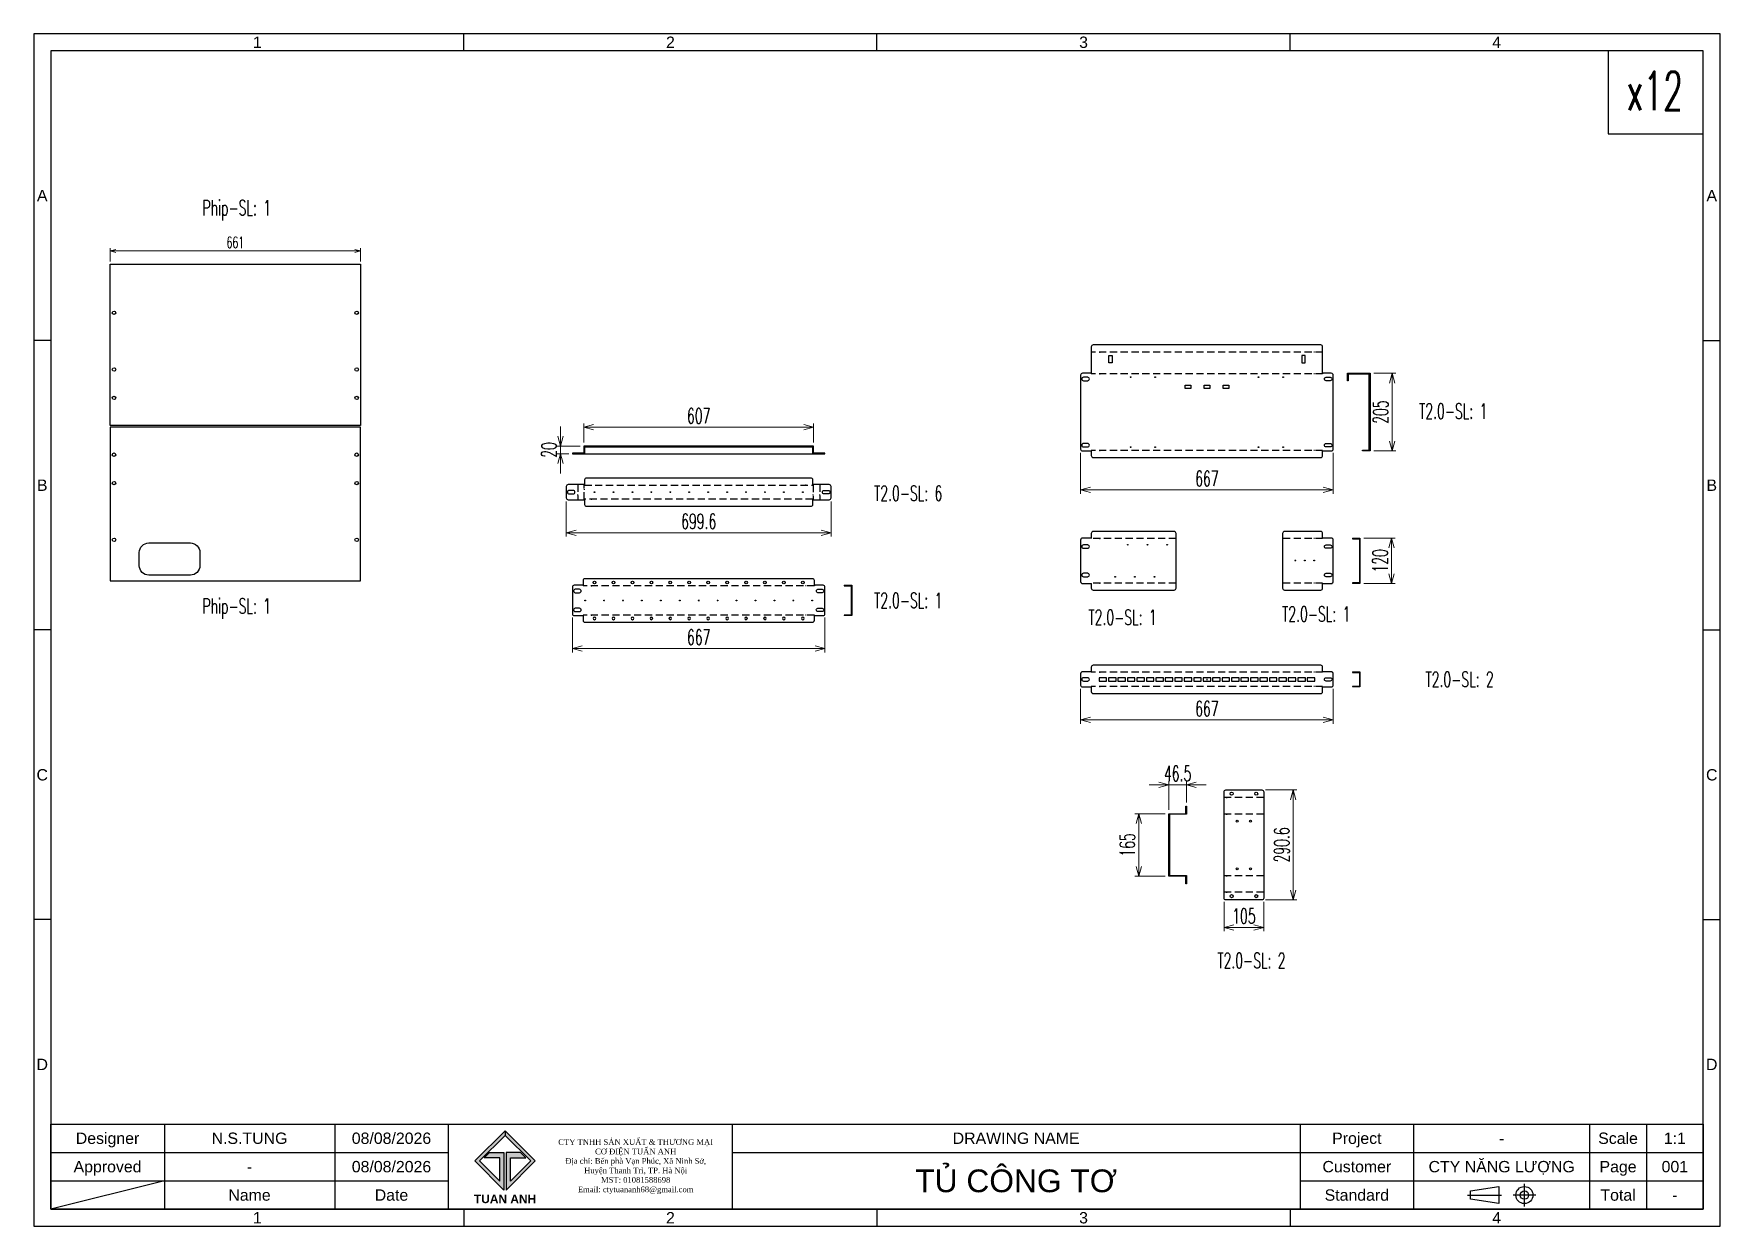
# Model space of a CAD drawing. Header units: millimetres. Extents: x -33730 to 17150, y -76829 to -27437.
# Drawn here: x 3785 to 8240, y -34348 to -31198 of the extents above; entities that cross this region are included whole.
import ezdxf
from ezdxf.enums import TextEntityAlignment as Align

# ---------------------------------------------------------------- set-up
doc = ezdxf.new("R2010")
doc.units = ezdxf.units.MM
doc.header["$LTSCALE"] = 3
doc.linetypes.add('HIDDEN', pattern=[9.525, 6.35, -3.175])
for name, color, linetype in [('@.HIDDEN', 8, 'HIDDEN'), ('@.TEXT', 7, 'Continuous'), ('@.VISIBLE', 7, 'Continuous'), ('dim', 7, 'Continuous')]:
    doc.layers.add(name, color=color, linetype=linetype)
doc.styles.add('Ann_w01', font='romans.shx', dxfattribs={"width": 0.6, "bigfont": 'chineset.shx'})
doc.styles.add('Arial', font='arial.ttf')
doc.dimstyles.new('Dim 01_SC15', dxfattribs={"dimscale": 15, "dimtxt": 2, "dimasz": 1, "dimexe": 0.5, "dimexo": 0.5, "dimgap": 0.5, "dimtad": 1, "dimdec": 1, "dimzin": 12, "dimdsep": 46, "dimtxsty": 'Ann_w01', "dimblk": 'OPEN30', "dimcen": 1.5, "dimclrd": 6, "dimclre": 6, "dimclrt": 3, "dimazin": 3, "dimtm": 1e-09, "dimtfac": 1, "dimtdec": 1, "dimtix": 1, "dimtmove": 0, "dimatfit": 3, "dimldrblk": 'OPEN30', "dimfxl": 1, "dimtolj": 1, "dimlwd": 0, "dimlwe": 0, "dimarcsym": 0})
doc.dimstyles.new('Dim 01_SC20', dxfattribs={"dimscale": 20, "dimtxt": 2, "dimasz": 1.3, "dimexe": 0.5, "dimexo": 0.5, "dimgap": 0.5, "dimtad": 1, "dimdec": 1, "dimzin": 12, "dimdsep": 46, "dimtxsty": 'Ann_w01', "dimblk": 'OPEN30', "dimcen": 1.5, "dimclrd": 6, "dimclre": 6, "dimclrt": 3, "dimadec": 1, "dimazin": 3, "dimtm": 1e-09, "dimtfac": 1, "dimtdec": 1, "dimtix": 1, "dimtmove": 0, "dimatfit": 3, "dimldrblk": 'OPEN30', "dimfxl": 1, "dimtolj": 1, "dimlwd": 0, "dimlwe": 0, "dimarcsym": 0})

msp = doc.modelspace()

# ---------------------------------------------------------------- texts
at = {"layer": '@.VISIBLE', "color": 2, "style": 'Ann_w01', "width": 0.6}
for s, height, p in [('x12', 101.532, (8066.95, -31348.96)), ('Phip-SL: 1', 40, (4321.01, -31657.41)), ('T2.0-SL: 1', 40, (7534.46, -32194.56)), ('T2.0-SL: 6', 40, (6094.84, -32411.39)), ('Phip-SL: 1', 40, (4321.01, -32709.37)), ('T2.0-SL: 1', 40, (6094.84, -32694.58)), ('T2.0-SL: 1', 40, (6661.07, -32739.03)), ('T2.0-SL: 1', 40, (7172.64, -32730.58)), ('T2.0-SL: 2', 40, (7551.38, -32903.09)), ('T2.0-SL: 2', 40, (7001.62, -33645.74))]:
    msp.add_text(s, height=height, dxfattribs=at).set_placement(p, align=Align.MIDDLE_CENTER)

# ---------------------------------------------------------------- blocks, each defined once
blk = doc.blocks.new('Oval 20x9')
at = {"layer": '@.VISIBLE', "color": 2}
blk.add_lwpolyline([(-5.5, -4.5), (5.5, -4.5, 0.414214), (10, 0), (10, 0, 0.414214), (5.5, 4.5), (-5.5, 4.5, 0.414214), (-10, 0), (-10, 0, 0.414214)], format="xyb", close=True, dxfattribs=at)
blk = doc.blocks.new('_Open30')
at = {"color": 0, "linetype": 'ByBlock', "lineweight": -2}
for p, q in [((-1, 0.27), (0, 0)), ((0, 0), (-1, -0.27)), ((0, 0), (-1, 0))]:
    blk.add_line(p, q, dxfattribs=at)
blk = doc.blocks.new('*D2309')
at = {"layer": 'Defpoints', "color": 0, "transparency": 16777216}
for p in [(5191.7, -32423.6), (5891.3, -32423.6), (5191.7, -32515.7)]:
    blk.add_point(p, dxfattribs=at)
at = {"layer": 'dim', "color": 6, "lineweight": 0, "transparency": 16777216}
for p, q in [((5191.7, -32433.6), (5191.7, -32525.7)), ((5891.3, -32433.6), (5891.3, -32525.7)), ((5865.3, -32515.7), (5217.7, -32515.7))]:
    blk.add_line(p, q, dxfattribs=at)
at = {"layer": 'dim', "color": 6, "lineweight": 0, "transparency": 16777216, "xscale": 26, "yscale": 26, "zscale": 26, "rotation": 180}
blk.add_blockref('_Open30', (5191.7, -32515.7), dxfattribs=at)
at = {"layer": 'dim', "color": 6, "lineweight": 0, "transparency": 16777216, "xscale": 26, "yscale": 26, "zscale": 26}
blk.add_blockref('_Open30', (5891.3, -32515.7), dxfattribs=at)
at = {"layer": 'dim', "color": 3, "transparency": 16777216, "insert": (5541.5, -32485.7), "char_height": 40, "attachment_point": 5, "style": 'Ann_w01'}
blk.add_mtext('\\A1;699.6', dxfattribs=at)
blk = doc.blocks.new('*D2303')
at = {"layer": 'Defpoints', "color": 0, "transparency": 16777216}
for p in [(5845, -32237.1), (5238, -32287), (5845, -32287)]:
    blk.add_point(p, dxfattribs=at)
at = {"layer": 'dim', "color": 6, "lineweight": 0, "transparency": 16777216}
for p, q in [((5238, -32277), (5238, -32227.1)), ((5264, -32237.1), (5819, -32237.1)), ((5845, -32277), (5845, -32227.1))]:
    blk.add_line(p, q, dxfattribs=at)
at = {"layer": 'dim', "color": 6, "lineweight": 0, "transparency": 16777216, "xscale": 26, "yscale": 26, "zscale": 26, "rotation": 180}
blk.add_blockref('_Open30', (5238, -32237.1), dxfattribs=at)
at = {"layer": 'dim', "color": 6, "lineweight": 0, "transparency": 16777216, "xscale": 26, "yscale": 26, "zscale": 26}
blk.add_blockref('_Open30', (5845, -32237.1), dxfattribs=at)
at = {"layer": 'dim', "color": 3, "transparency": 16777216, "insert": (5541.5, -32207.1), "char_height": 40, "attachment_point": 5, "style": 'Ann_w01'}
blk.add_mtext('\\A1;607', dxfattribs=at)
blk = doc.blocks.new('*D2304')
at = {"layer": 'Defpoints', "color": 0, "transparency": 16777216}
for p in [(5176.1, -32287), (5238, -32287), (5208, -32307)]:
    blk.add_point(p, dxfattribs=at)
at = {"layer": 'dim', "color": 6, "lineweight": 0, "transparency": 16777216}
for p, q in [((5176.1, -32261), (5176.1, -32235)), ((5228, -32287), (5166.1, -32287)), ((5176.1, -32307), (5176.1, -32287)), ((5198, -32307), (5166.1, -32307)), ((5176.1, -32333), (5176.1, -32359))]:
    blk.add_line(p, q, dxfattribs=at)
at = {"layer": 'dim', "color": 6, "lineweight": 0, "transparency": 16777216, "xscale": 26, "yscale": 26, "zscale": 26}
for p, rotation in [((5176.1, -32287), 270), ((5176.1, -32307), 90)]:
    blk.add_blockref('_Open30', p, dxfattribs=dict(at, rotation=rotation))
at = {"layer": 'dim', "color": 3, "transparency": 16777216, "insert": (5146.1, -32297), "char_height": 40, "attachment_point": 5, "rotation": 90, "style": 'Ann_w01'}
blk.add_mtext('\\A1;20', dxfattribs=at)
blk = doc.blocks.new('*D2305')
at = {"layer": 'Defpoints', "color": 0, "transparency": 16777216}
for p in [(5208, -32729.6), (5875, -32729.6), (5208, -32821.7)]:
    blk.add_point(p, dxfattribs=at)
at = {"layer": 'dim', "color": 6, "lineweight": 0, "transparency": 16777216}
for p, q in [((5208, -32739.6), (5208, -32831.7)), ((5875, -32739.6), (5875, -32831.7)), ((5849, -32821.7), (5234, -32821.7))]:
    blk.add_line(p, q, dxfattribs=at)
at = {"layer": 'dim', "color": 6, "lineweight": 0, "transparency": 16777216, "xscale": 26, "yscale": 26, "zscale": 26, "rotation": 180}
blk.add_blockref('_Open30', (5208, -32821.7), dxfattribs=at)
at = {"layer": 'dim', "color": 6, "lineweight": 0, "transparency": 16777216, "xscale": 26, "yscale": 26, "zscale": 26}
blk.add_blockref('_Open30', (5875, -32821.7), dxfattribs=at)
at = {"layer": 'dim', "color": 3, "transparency": 16777216, "insert": (5541.5, -32791.7), "char_height": 40, "attachment_point": 5, "style": 'Ann_w01'}
blk.add_mtext('\\A1;667', dxfattribs=at)
blk = doc.blocks.new('*U2298')
at = {"layer": '@.VISIBLE'}
blk.add_circle((0, 0), 1, dxfattribs=at)
blk = doc.blocks.new('*U2294')
at = {"layer": '@.VISIBLE', "color": 0, "linetype": 'ByBlock', "lineweight": -2}
for p in [(0, 0), (50, 0), (100, 0), (150, 0), (200, 0), (250, 0), (300, 0), (350, 0), (400, 0), (450, 0), (500, 0), (550, 0), (600, 0)]:
    blk.add_blockref('*U2298', p, dxfattribs=at)
blk = doc.blocks.new('*D2306')
at = {"layer": 'Defpoints', "color": 0, "transparency": 16777216}
for p in [(6550.4, -32918.1), (7217.4, -32918.1), (6550.4, -33010.3)]:
    blk.add_point(p, dxfattribs=at)
at = {"layer": 'dim', "color": 6, "lineweight": 0, "transparency": 16777216}
for p, q in [((6550.4, -32928.1), (6550.4, -33020.3)), ((7217.4, -32928.1), (7217.4, -33020.3)), ((7191.4, -33010.3), (6576.4, -33010.3))]:
    blk.add_line(p, q, dxfattribs=at)
at = {"layer": 'dim', "color": 6, "lineweight": 0, "transparency": 16777216, "xscale": 26, "yscale": 26, "zscale": 26, "rotation": 180}
blk.add_blockref('_Open30', (6550.4, -33010.3), dxfattribs=at)
at = {"layer": 'dim', "color": 6, "lineweight": 0, "transparency": 16777216, "xscale": 26, "yscale": 26, "zscale": 26}
blk.add_blockref('_Open30', (7217.4, -33010.3), dxfattribs=at)
at = {"layer": 'dim', "color": 3, "transparency": 16777216, "insert": (6883.9, -32980.3), "char_height": 40, "attachment_point": 5, "style": 'Ann_w01'}
blk.add_mtext('\\A1;667', dxfattribs=at)
blk = doc.blocks.new('*U2296')
at = {"layer": '@.VISIBLE'}
blk.add_lwpolyline([(-10, -4.5), (10, -4.5), (10, 4.5), (-10, 4.5)], close=True, dxfattribs=at)
blk = doc.blocks.new('*U2297')
at = {"layer": '@.VISIBLE', "color": 0, "linetype": 'ByBlock', "lineweight": -2}
for p in [(0, 0), (25, 0), (50, 0), (75, 0), (100, 0), (125, 0), (150, 0), (175, 0), (200, 0), (225, 0), (250, 0), (275, 0), (300, 0), (325, 0), (350, 0), (375, 0), (400, 0), (425, 0), (450, 0), (475, 0), (500, 0), (525, 0), (550, 0)]:
    blk.add_blockref('*U2296', p, dxfattribs=at)
blk = doc.blocks.new('*D2310')
at = {"layer": 'Defpoints', "color": 0, "transparency": 16777216}
for p in [(6550.4, -32294.5), (7217.4, -32294.5), (6550.4, -32402.6)]:
    blk.add_point(p, dxfattribs=at)
at = {"layer": 'dim', "color": 6, "lineweight": 0, "transparency": 16777216}
for p, q in [((6550.4, -32304.5), (6550.4, -32412.6)), ((7217.4, -32304.5), (7217.4, -32412.6)), ((7191.4, -32402.6), (6576.4, -32402.6))]:
    blk.add_line(p, q, dxfattribs=at)
at = {"layer": 'dim', "color": 6, "lineweight": 0, "transparency": 16777216, "xscale": 26, "yscale": 26, "zscale": 26, "rotation": 180}
blk.add_blockref('_Open30', (6550.4, -32402.6), dxfattribs=at)
at = {"layer": 'dim', "color": 6, "lineweight": 0, "transparency": 16777216, "xscale": 26, "yscale": 26, "zscale": 26}
blk.add_blockref('_Open30', (7217.4, -32402.6), dxfattribs=at)
at = {"layer": 'dim', "color": 3, "transparency": 16777216, "insert": (6883.9, -32372.6), "char_height": 40, "attachment_point": 5, "style": 'Ann_w01'}
blk.add_mtext('\\A1;667', dxfattribs=at)
blk = doc.blocks.new('*U2299')
at = {"layer": '@.VISIBLE'}
blk.add_circle((0, 0), 3.5, dxfattribs=at)
blk = doc.blocks.new('*U2300')
at = {"layer": '@.VISIBLE', "color": 0, "linetype": 'ByBlock', "lineweight": -2}
for p in [(0, 0), (50, 0), (100, 0), (150, 0), (200, 0), (250, 0), (300, 0), (350, 0), (400, 0), (450, 0), (500, 0), (550, 0)]:
    blk.add_blockref('*U2299', p, dxfattribs=at)
blk = doc.blocks.new('*U2301')
at = {"layer": '@.VISIBLE'}
blk.add_circle((0, 0), 3.5, dxfattribs=at)
blk = doc.blocks.new('*U2302')
at = {"layer": '@.VISIBLE', "color": 0, "linetype": 'ByBlock', "lineweight": -2}
for p in [(0, 0), (50, 0), (100, 0), (150, 0), (200, 0), (250, 0), (300, 0), (350, 0), (400, 0), (450, 0), (500, 0), (550, 0)]:
    blk.add_blockref('*U2301', p, dxfattribs=at)
blk = doc.blocks.new('*D2311')
at = {"layer": 'Defpoints', "color": 0, "transparency": 16777216}
for p in [(6783.3, -33257.9), (6703.8, -33422.9), (6783.3, -33422.9)]:
    blk.add_point(p, dxfattribs=at)
at = {"layer": 'dim', "color": 6, "lineweight": 0, "transparency": 16777216}
for p, q in [((6773.3, -33257.9), (6693.8, -33257.9)), ((6703.8, -33283.9), (6703.8, -33396.9)), ((6773.3, -33422.9), (6693.8, -33422.9))]:
    blk.add_line(p, q, dxfattribs=at)
at = {"layer": 'dim', "color": 6, "lineweight": 0, "transparency": 16777216, "xscale": 26, "yscale": 26, "zscale": 26}
for p, rotation in [((6703.8, -33257.9), 90), ((6703.8, -33422.9), 270)]:
    blk.add_blockref('_Open30', p, dxfattribs=dict(at, rotation=rotation))
at = {"layer": 'dim', "color": 3, "transparency": 16777216, "insert": (6673.8, -33340.4), "char_height": 40, "attachment_point": 5, "rotation": 90, "style": 'Ann_w01'}
blk.add_mtext('\\A1;165', dxfattribs=at)
blk = doc.blocks.new('*D2312')
at = {"layer": 'Defpoints', "color": 0, "transparency": 16777216}
for p in [(6783.3, -33181.7), (6783.3, -33257.9), (6829.8, -33237.9)]:
    blk.add_point(p, dxfattribs=at)
at = {"layer": 'dim', "color": 6, "lineweight": 0, "transparency": 16777216}
for p, q in [((6757.3, -33181.7), (6731.3, -33181.7)), ((6783.3, -33247.9), (6783.3, -33171.7)), ((6829.8, -33181.7), (6783.3, -33181.7)), ((6829.8, -33227.9), (6829.8, -33171.7)), ((6855.8, -33181.7), (6881.8, -33181.7))]:
    blk.add_line(p, q, dxfattribs=at)
at = {"layer": 'dim', "color": 6, "lineweight": 0, "transparency": 16777216, "xscale": 26, "yscale": 26, "zscale": 26}
blk.add_blockref('_Open30', (6783.3, -33181.7), dxfattribs=at)
at = {"layer": 'dim', "color": 6, "lineweight": 0, "transparency": 16777216, "xscale": 26, "yscale": 26, "zscale": 26, "rotation": 180}
blk.add_blockref('_Open30', (6829.8, -33181.7), dxfattribs=at)
at = {"layer": 'dim', "color": 3, "transparency": 16777216, "insert": (6806.5, -33151.7), "char_height": 40, "attachment_point": 5, "style": 'Ann_w01'}
blk.add_mtext('\\A1;46.5', dxfattribs=at)
blk = doc.blocks.new('*D2313')
at = {"layer": 'Defpoints', "color": 0, "transparency": 16777216}
for p in [(6929.1, -33480.7), (7034.1, -33480.7), (7034.1, -33558.3)]:
    blk.add_point(p, dxfattribs=at)
at = {"layer": 'dim', "color": 6, "lineweight": 0, "transparency": 16777216}
for p, q in [((6929.1, -33490.7), (6929.1, -33568.3)), ((7034.1, -33490.7), (7034.1, -33568.3)), ((6955.1, -33558.3), (7008.1, -33558.3))]:
    blk.add_line(p, q, dxfattribs=at)
at = {"layer": 'dim', "color": 6, "lineweight": 0, "transparency": 16777216, "xscale": 26, "yscale": 26, "zscale": 26, "rotation": 180}
blk.add_blockref('_Open30', (6929.1, -33558.3), dxfattribs=at)
at = {"layer": 'dim', "color": 6, "lineweight": 0, "transparency": 16777216, "xscale": 26, "yscale": 26, "zscale": 26}
blk.add_blockref('_Open30', (7034.1, -33558.3), dxfattribs=at)
at = {"layer": 'dim', "color": 3, "transparency": 16777216, "insert": (6981.6, -33528.3), "char_height": 40, "attachment_point": 5, "style": 'Ann_w01'}
blk.add_mtext('\\A1;105', dxfattribs=at)
blk = doc.blocks.new('*D2314')
at = {"layer": 'Defpoints', "color": 0, "transparency": 16777216}
for p in [(7029.1, -33195.1), (7111.7, -33195.1), (7029.1, -33485.7)]:
    blk.add_point(p, dxfattribs=at)
at = {"layer": 'dim', "color": 6, "lineweight": 0, "transparency": 16777216}
for p, q in [((7039.1, -33195.1), (7121.7, -33195.1)), ((7111.7, -33459.7), (7111.7, -33221.1)), ((7039.1, -33485.7), (7121.7, -33485.7))]:
    blk.add_line(p, q, dxfattribs=at)
at = {"layer": 'dim', "color": 6, "lineweight": 0, "transparency": 16777216, "xscale": 26, "yscale": 26, "zscale": 26}
for p, rotation in [((7111.7, -33195.1), 90), ((7111.7, -33485.7), 270)]:
    blk.add_blockref('_Open30', p, dxfattribs=dict(at, rotation=rotation))
at = {"layer": 'dim', "color": 3, "transparency": 16777216, "insert": (7081.7, -33340.4), "char_height": 40, "attachment_point": 5, "rotation": 90, "style": 'Ann_w01'}
blk.add_mtext('\\A1;290.6', dxfattribs=at)
blk = doc.blocks.new('Standard ISO')
at = {"color": 6}
for p, q in [((-6, 0), (0, 0)), ((6, 0), (2, 0)), ((4, -2), (4, 2))]:
    blk.add_line(p, q, dxfattribs=at)
blk.add_lwpolyline([(-0.5, 1.5), (-0.5, -1.5), (-5.5, -0.75), (-5.5, 0.75), (-0.5, 1.5)])
for radius in [1.5, 0.75]:
    blk.add_circle((4, 0), radius)
blk = doc.blocks.new('A$C4dbb82d6')
at = {"layer": '@.VISIBLE'}
h = blk.add_hatch(color=30, dxfattribs=at)
h.dxf.hatch_style = 1
h.paths.add_polyline_path([(0.21, 4.97), (3.62, 1.56), (3.62, 5.97), (1.92, 5.97), (1.3, 5.35), (3.12, 5.35), (3.12, 2.59), (0.74, 4.97), (3.75, 7.98), (3.75, 8.51)])
h = blk.add_hatch(color=150, dxfattribs=at)
h.dxf.hatch_style = 1
h.paths.add_polyline_path([(6.76, 4.97), (4.37, 2.59), (4.37, 5.35), (6.2, 5.35), (5.58, 5.97), (3.88, 5.97), (3.88, 1.56), (7.29, 4.97), (3.75, 8.51), (3.75, 7.98)])
at = {"layer": '@.VISIBLE', "color": 30}
blk.add_lwpolyline([(3.62, 5.97), (3.62, 1.56), (0.21, 4.97), (3.75, 8.51), (3.75, 7.98), (0.74, 4.97), (3.12, 2.59), (3.12, 5.35), (1.3, 5.35), (1.92, 5.97)], close=True, dxfattribs=at)
at = {"layer": '@.VISIBLE', "color": 150}
blk.add_lwpolyline([(3.88, 5.97), (3.88, 1.56), (7.29, 4.97), (3.75, 8.51), (3.75, 7.98), (6.76, 4.97), (4.37, 2.59), (4.37, 5.35), (6.2, 5.35), (5.58, 5.97)], close=True, dxfattribs=at)
at = {"layer": '@.VISIBLE', "color": 30, "insert": (3.75, 0.51), "char_height": 1, "attachment_point": 5, "style": 'Ann_w01'}
blk.add_mtext_dynamic_manual_height_columns('{\\fArial|b1|i0|c0|p34;\\W1;TUAN ANH}', width=7.5, gutter_width=49.6, heights=[0], dxfattribs=at)
blk = doc.blocks.new('KHUNG BAN VE (Made by Tung)')
at = {"layer": '@.VISIBLE', "color": 8}
for p, q in [((75.75, 207), (75.75, 210)), ((148.5, 207), (148.5, 210)), ((221.25, 207), (221.25, 210)), ((3, 156), (0, 156)), ((294, 156), (297, 156)), ((3, 105), (0, 105)), ((294, 105), (297, 105)), ((3, 54), (0, 54)), ((294, 54), (297, 54)), ((23, 18), (23, 3)), ((53, 18), (53, 3)), ((73, 18), (73, 3)), ((123, 18), (123, 3)), ((223, 18), (223, 3)), ((243, 18), (243, 3)), ((274, 18), (274, 3)), ((284, 18), (284, 3)), ((3, 13), (73, 13)), ((123, 13), (294, 13)), ((3, 8), (73, 8)), ((23, 8), (3, 3)), ((223, 8), (294, 8)), ((75.75, 3), (75.75, 0)), ((148.5, 3), (148.5, 0)), ((221.25, 3), (221.25, 0))]:
    blk.add_line(p, q, dxfattribs=at)
for points in [[(0, 0), (297, 0), (297, 210), (0, 210)], [(3, 3), (294, 3), (294, 207), (3, 207)], [(3, 18), (294, 18), (294, 3), (3, 3)]]:
    blk.add_lwpolyline(points, close=True, dxfattribs=at)
at = {"xscale": 1.5, "yscale": 1.5, "zscale": 1.5}
blk.add_blockref('A$C4dbb82d6', (77.375, 4.041), dxfattribs=at)
blk.add_blockref('Standard ISO', (258.5, 5.5))
at = {"layer": '@.TEXT', "color": 1, "style": 'Arial'}
for s, p in [('1', (39.375, 208.5)), ('2', (112.125, 208.5)), ('3', (184.875, 208.5)), ('4', (257.625, 208.5)), ('A', (1.5, 181.5)), ('A', (295.5, 181.5)), ('B', (1.5, 130.5)), ('B', (295.5, 130.5)), ('C', (1.5, 79.5)), ('C', (295.5, 79.5)), ('D', (1.5, 28.5)), ('D', (295.5, 28.5)), ('08/08/2026', (63, 15.5)), ('08/08/2026', (63, 10.5)), ('1', (39.375, 1.5)), ('2', (112.125, 1.5)), ('3', (184.875, 1.5)), ('4', (257.625, 1.5))]:
    blk.add_text(s, height=2, dxfattribs=at).set_placement(p, align=Align.MIDDLE_CENTER)
at = {"layer": '@.TEXT', "color": 2, "style": 'Arial'}
for s, p in [('Designer', (13, 15.5)), ('DRAWING NAME', (173, 15.5)), ('Project', (233, 15.5)), ('Scale', (279, 15.5)), ('Approved', (13, 10.5)), ('Customer', (233, 10.5)), ('Page', (279, 10.5)), ('Name', (38, 5.5)), ('Date', (63, 5.5)), ('Standard', (233, 5.5)), ('Total', (279, 5.5))]:
    blk.add_text(s, height=2, dxfattribs=at).set_placement(p, align=Align.MIDDLE_CENTER)
at = {"layer": '@.TEXT', "color": 1, "style": 'Arial'}
for tag, height, p in [('DESIGNER_NAME', 2, (38, 15.5)), ('PROJECT_CODE', 2, (258.5, 15.5)), ('SCALE', 2, (289, 15.5)), ('APPROVED_NAME', 2, (38, 10.5)), ('DRAWING_NAME', 4, (173, 8)), ('CUSTOMER_NAME', 2, (258.5, 10.5)), ('PAGE', 2, (289, 10.5)), ('TOTAL', 2, (289, 5.5))]:
    blk.add_attdef(tag, text='', height=height, dxfattribs=at).set_placement(p, align=Align.MIDDLE_CENTER)
at = {"layer": '@.VISIBLE', "color": 30, "insert": (106, 10.5), "char_height": 1, "attachment_point": 5, "style": 'Ann_w01'}
blk.add_mtext_dynamic_manual_height_columns('{\\fTimes New Roman|b0|i0|c0|p18;\\W1;CTY TNHH SẢN XUẤT & THƯƠNG MẠI CƠ ĐIỆN TUẤN ANH\\PĐịa chỉ: Bến phà Vạn Phúc, Xã Ninh Sở, Huyện Thanh Trì, TP. Hà Nội\\PMST: 01081588698\\PEmail: ctytuananh68@gmail.com}', width=28.70976, gutter_width=99.197, heights=[0], dxfattribs=at)
blk = doc.blocks.new('A$Ce8ab157e')
at = {"layer": '@.VISIBLE', "color": 2}
blk.add_lwpolyline([(0, 426), (661, 426), (661, 0), (0, 0)], close=True, dxfattribs=at)
for centre in [(10, 298), (651, 298), (10, 148), (651, 148), (10, 73), (651, 73)]:
    blk.add_circle(centre, 4.5, dxfattribs=at)
blk = doc.blocks.new('*D2315')
at = {"layer": '@.VISIBLE', "color": 6, "lineweight": 0, "transparency": 16777216}
for p, q in [((3987, -31799), (3987, -31763.7)), ((4648, -31799), (4648, -31763.7)), ((4002, -31771.2), (4633, -31771.2))]:
    blk.add_line(p, q, dxfattribs=at)
at = {"layer": 'Defpoints', "color": 0, "transparency": 16777216}
for p in [(3987, -31806.5), (4648, -31771.2), (4648, -31806.5)]:
    blk.add_point(p, dxfattribs=at)
at = {"layer": '@.VISIBLE', "color": 6, "lineweight": 0, "transparency": 16777216, "xscale": 15, "yscale": 15, "zscale": 15, "rotation": 180}
blk.add_blockref('_Open30', (3987, -31771.2), dxfattribs=at)
at = {"layer": '@.VISIBLE', "color": 6, "lineweight": 0, "transparency": 16777216, "xscale": 15, "yscale": 15, "zscale": 15}
blk.add_blockref('_Open30', (4648, -31771.2), dxfattribs=at)
at = {"layer": '@.VISIBLE', "color": 3, "transparency": 16777216, "insert": (4317.5, -31748.7), "char_height": 30, "attachment_point": 5, "style": 'Ann_w01'}
blk.add_mtext('\\A1;661', dxfattribs=at)
blk = doc.blocks.new('*D2323')
at = {"layer": '@.VISIBLE', "color": 6, "lineweight": 0, "transparency": 16777216}
for p, q in [((7298.2, -32529.9), (7381.6, -32529.9)), ((7371.6, -32623.9), (7371.6, -32555.9)), ((7298.2, -32649.9), (7381.6, -32649.9))]:
    blk.add_line(p, q, dxfattribs=at)
at = {"layer": 'Defpoints', "color": 0, "transparency": 16777216}
for p in [(7288.2, -32529.9), (7371.6, -32529.9), (7288.2, -32649.9)]:
    blk.add_point(p, dxfattribs=at)
at = {"layer": '@.VISIBLE', "color": 6, "lineweight": 0, "transparency": 16777216, "xscale": 26, "yscale": 26, "zscale": 26}
for p, rotation in [((7371.6, -32529.9), 90), ((7371.6, -32649.9), 270)]:
    blk.add_blockref('_Open30', p, dxfattribs=dict(at, rotation=rotation))
at = {"layer": '@.VISIBLE', "color": 3, "transparency": 16777216, "insert": (7341.6, -32589.9), "char_height": 40, "attachment_point": 5, "rotation": 90, "style": 'Ann_w01'}
blk.add_mtext('\\A1;120', dxfattribs=at)
blk = doc.blocks.new('*D2325')
at = {"layer": '@.VISIBLE', "color": 6, "lineweight": 0, "transparency": 16777216}
for p, q in [((7324.9, -32094.5), (7383.1, -32094.5)), ((7373.1, -32273.5), (7373.1, -32120.5)), ((7324.9, -32299.5), (7383.1, -32299.5))]:
    blk.add_line(p, q, dxfattribs=at)
at = {"layer": 'Defpoints', "color": 0, "transparency": 16777216}
for p in [(7314.9, -32094.5), (7373.1, -32094.5), (7314.9, -32299.5)]:
    blk.add_point(p, dxfattribs=at)
at = {"layer": '@.VISIBLE', "color": 6, "lineweight": 0, "transparency": 16777216, "xscale": 26, "yscale": 26, "zscale": 26}
for p, rotation in [((7373.1, -32094.5), 90), ((7373.1, -32299.5), 270)]:
    blk.add_blockref('_Open30', p, dxfattribs=dict(at, rotation=rotation))
at = {"layer": '@.VISIBLE', "color": 3, "transparency": 16777216, "insert": (7343.1, -32197), "char_height": 40, "attachment_point": 5, "rotation": 90, "style": 'Ann_w01'}
blk.add_mtext('\\A1;205', dxfattribs=at)

# ---------------------------------------------------------------- dimensions: what is measured, and where the dimension line sits
at = {"layer": '@.VISIBLE'}
dim = msp.add_linear_dim(base=(4648.02, -31771.23), p1=(3987.02, -31806.55), p2=(4648.02, -31806.55), dimstyle='Dim 01_SC15', dxfattribs=at)
dim.commit()
dim.dimension.update_dxf_attribs({"geometry": '*D2315', "text_midpoint": (4317.52, -31748.73)})
for base, p1, p2, picture, middle in [((7373.14, -32094.55), (7314.85, -32299.55), (7314.85, -32094.55), '*D2325', (7343.14, -32197.05)), ((7371.64, -32529.91), (7288.15, -32649.91), (7288.15, -32529.91), '*D2323', (7341.64, -32589.91))]:
    dim = msp.add_linear_dim(base=base, p1=p1, p2=p2, angle=90, dimstyle='Dim 01_SC20', override={"dimfxl": 5}, dxfattribs=at)
    dim.commit()
    dim.dimension.update_dxf_attribs({"geometry": picture, "text_midpoint": middle})
at = {"layer": 'dim'}
for base, p1, p2, picture, middle in [((5844.95, -32237.1), (5237.95, -32287.02), (5844.95, -32287.02), '*D2303', (5541.45, -32207.1)), ((5191.65, -32515.74), (5891.25, -32423.57), (5191.65, -32423.57), '*D2309', (5541.45, -32485.74)), ((5207.95, -32821.74), (5874.95, -32729.58), (5207.95, -32729.58), '*D2305', (5541.45, -32791.74)), ((6550.43, -33010.26), (7217.43, -32918.09), (6550.43, -32918.09), '*D2306', (6883.93, -32980.26)), ((6783.3, -33181.75), (6829.8, -33237.86), (6783.3, -33257.86), '*D2312', (6806.55, -33151.75)), ((7034.12, -33558.28), (6929.12, -33480.66), (7034.12, -33480.66), '*D2313', (6981.62, -33528.28))]:
    dim = msp.add_linear_dim(base=base, p1=p1, p2=p2, dimstyle='Dim 01_SC20', dxfattribs=at)
    dim.commit()
    dim.dimension.update_dxf_attribs({"geometry": picture, "text_midpoint": middle})
for base, p1, p2, angle, picture, middle in [((5176.13, -32287.02), (5207.95, -32307.02), (5237.95, -32287.02), 90, '*D2304', (5146.13, -32297.02)), ((7111.71, -33195.06), (7029.12, -33485.66), (7029.12, -33195.06), 270, '*D2314', (7081.71, -33340.36)), ((6703.77, -33422.86), (6783.3, -33257.86), (6783.3, -33422.86), 270, '*D2311', (6673.77, -33340.36))]:
    dim = msp.add_linear_dim(base=base, p1=p1, p2=p2, angle=angle, dimstyle='Dim 01_SC20', dxfattribs=at)
    dim.commit()
    dim.dimension.update_dxf_attribs({"geometry": picture, "text_midpoint": middle})
dim = msp.add_linear_dim(base=(6550.43, -32402.64), p1=(7217.43, -32294.55), p2=(6550.43, -32294.55), dimstyle='Dim 01_SC20', dxfattribs=at)
dim.commit()
dim.dimension.update_dxf_attribs({"geometry": '*D2310', "text_midpoint": (6883.93, -32402.64), "dimtype": 160})

# ---------------------------------------------------------------- linework, layer by layer
at = {"color": 3}
for centre in [(6964.12, -33277.36), (6999.12, -33277.36), (6964.12, -33403.36), (6999.12, -33403.36)]:
    msp.add_circle(centre, 2.5, dxfattribs=at)
at = {"layer": '@.HIDDEN', "linetype": 'HIDDEN'}
for p, q in [((5221.85, -32388.57), (5221.85, -32428.57)), ((5861.05, -32388.57), (5861.05, -32428.57)), ((5539.95, -32694.58), (5542.95, -32694.58)), ((5541.45, -32693.08), (5541.45, -32696.08)), ((6882.43, -32903.09), (6885.43, -32903.09)), ((6883.93, -32901.59), (6883.93, -32904.59))]:
    msp.add_line(p, q, dxfattribs=at)
at = {"layer": '@.HIDDEN'}
for p, q in [((7034.12, -33215.26), (6929.12, -33215.26)), ((7034.12, -33259.16), (6929.12, -33259.16)), ((7034.12, -33421.56), (6929.12, -33421.56)), ((7034.12, -33465.46), (6929.12, -33465.46))]:
    msp.add_line(p, q, dxfattribs=at)
at = {"layer": '@.HIDDEN', "linetype": 'HIDDEN'}
for points in [[(7189.43, -32038.45), (6578.43, -32038.45)], [(7189.43, -32095.85), (6578.43, -32095.85)], [(7189.43, -32298.25), (6578.43, -32298.25)], [(6802.43, -32531.21), (6578.43, -32531.21)], [(7189.43, -32531.21), (7083.93, -32531.21)], [(6802.43, -32648.61), (6578.43, -32648.61)], [(7189.43, -32648.61), (7083.93, -32648.61)], [(5846.95, -32655.88), (5235.95, -32655.88)], [(5846.95, -32733.28), (5235.95, -32733.28)], [(7189.43, -32884.39), (6578.43, -32884.39)], [(7189.43, -32921.79), (6578.43, -32921.79)]]:
    msp.add_lwpolyline(points, dxfattribs=at)
msp.add_lwpolyline([(5843.65, -32427.27), (5239.25, -32427.27), (5239.25, -32389.87), (5843.65, -32389.87)], close=True, dxfattribs=at)
at = {"layer": '@.VISIBLE', "color": 1}
for p, q in [((6599.81, -32038.45), (6601.81, -32038.45)), ((7168.06, -32038.45), (7166.06, -32038.45)), ((6599.81, -32095.85), (6601.81, -32095.85)), ((7168.06, -32095.85), (7166.06, -32095.85)), ((6599.81, -32298.25), (6601.81, -32298.25)), ((7168.06, -32298.25), (7166.06, -32298.25)), ((5221.85, -32400.71), (5221.85, -32402.71)), ((5221.85, -32416.43), (5221.85, -32414.43)), ((5239.25, -32400.71), (5239.25, -32402.71)), ((5239.25, -32416.43), (5239.25, -32414.43)), ((5257.33, -32389.87), (5259.33, -32389.87)), ((5257.33, -32427.27), (5259.33, -32427.27)), ((5825.58, -32389.87), (5823.58, -32389.87)), ((5825.58, -32427.27), (5823.58, -32427.27)), ((5843.65, -32400.71), (5843.65, -32402.71)), ((5843.65, -32416.43), (5843.65, -32414.43)), ((5861.05, -32400.71), (5861.05, -32402.71)), ((5861.05, -32416.43), (5861.05, -32414.43)), ((6599.81, -32531.21), (6601.81, -32531.21)), ((7168.06, -32531.21), (7166.06, -32531.21)), ((6599.81, -32648.61), (6601.81, -32648.61)), ((7168.06, -32648.61), (7166.06, -32648.61)), ((5257.33, -32655.88), (5259.33, -32655.88)), ((5825.58, -32655.88), (5823.58, -32655.88)), ((5257.33, -32733.28), (5259.33, -32733.28)), ((5825.58, -32733.28), (5823.58, -32733.28)), ((6599.81, -32884.39), (6601.81, -32884.39)), ((6599.81, -32921.79), (6601.81, -32921.79)), ((7168.06, -32884.39), (7166.06, -32884.39)), ((7168.06, -32921.79), (7166.06, -32921.79)), ((6934.44, -33215.26), (6937.44, -33215.26)), ((7028.8, -33215.26), (7025.8, -33215.26)), ((6934.44, -33259.16), (6937.44, -33259.16)), ((7028.8, -33259.16), (7025.8, -33259.16)), ((6934.44, -33421.56), (6937.44, -33421.56)), ((7028.8, -33421.56), (7025.8, -33421.56)), ((6934.44, -33465.46), (6937.44, -33465.46)), ((7028.8, -33465.46), (7025.8, -33465.46))]:
    msp.add_line(p, q, dxfattribs=at)
at = {"layer": '@.VISIBLE'}
for p, q in [((6578.43, -32094.55), (6578.43, -32095.85)), ((7189.43, -32094.55), (7189.43, -32095.85)), ((6578.43, -32299.55), (6578.43, -32298.25)), ((7189.43, -32299.55), (7189.43, -32298.25)), ((5239.95, -32388.57), (5239.95, -32389.87)), ((5239.95, -32428.57), (5239.95, -32427.27)), ((5842.95, -32388.57), (5842.95, -32389.87)), ((5842.95, -32428.57), (5842.95, -32427.27)), ((6578.43, -32529.91), (6578.43, -32531.21)), ((7189.43, -32529.91), (7189.43, -32531.21)), ((7268.15, -32529.91), (7268.15, -32531.41)), ((7288.15, -32552.41), (7286.65, -32552.41)), ((5235.95, -32654.58), (5235.95, -32655.88)), ((5846.95, -32654.58), (5846.95, -32655.88)), ((5925.67, -32654.58), (5925.67, -32656.08)), ((6578.43, -32649.91), (6578.43, -32648.61)), ((7189.43, -32649.91), (7189.43, -32648.61)), ((7268.15, -32648.41), (7268.15, -32649.91)), ((7288.15, -32627.41), (7286.65, -32627.41)), ((5945.67, -32669.58), (5944.17, -32669.58)), ((5235.95, -32734.58), (5235.95, -32733.28)), ((5846.95, -32734.58), (5846.95, -32733.28)), ((5925.67, -32733.08), (5925.67, -32734.58)), ((5945.67, -32719.58), (5944.17, -32719.58)), ((6578.43, -32883.09), (6578.43, -32884.39)), ((6578.43, -32923.09), (6578.43, -32921.79)), ((7189.43, -32883.09), (7189.43, -32884.39)), ((7189.43, -32923.09), (7189.43, -32921.79)), ((7268.15, -32883.09), (7268.15, -32884.59)), ((7268.15, -32921.59), (7268.15, -32923.09)), ((7288.15, -32903.09), (7286.65, -32903.09)), ((7288.15, -32903.09), (7286.65, -32903.09))]:
    msp.add_line(p, q, dxfattribs=at)
for points in [[(8194.95, -31242.63), (7943.82, -31242.63), (7943.82, -31461.86), (8194.95, -31461.86)], [(6633.43, -32047.15), (6633.43, -32067.15), (6624.43, -32067.15), (6624.43, -32047.15)], [(7134.43, -32047.15), (7134.43, -32067.15), (7143.43, -32067.15), (7143.43, -32047.15)], [(7294.85, -32297.55), (7312.85, -32297.55), (7312.85, -32096.55), (7256.85, -32096.55), (7256.85, -32114.55), (7254.85, -32114.55), (7254.85, -32094.55), (7314.85, -32094.55), (7314.85, -32299.55), (7294.85, -32299.55)], [(6826.43, -32125.55), (6841.43, -32125.55), (6841.43, -32134.55), (6826.43, -32134.55)], [(6876.43, -32125.56), (6891.43, -32125.56), (6891.43, -32134.56), (6876.43, -32134.56)], [(6926.43, -32125.56), (6941.43, -32125.56), (6941.43, -32134.56), (6926.43, -32134.56)], [(5874.95, -32305.52), (5844.95, -32305.52), (5844.95, -32287.02), (5237.95, -32287.02), (5237.95, -32305.52), (5207.95, -32305.52), (5207.95, -32307.02), (5239.45, -32307.02), (5239.45, -32288.52), (5843.45, -32288.52), (5843.45, -32307.02), (5874.95, -32307.02)], [(6828.3, -33442.86), (6828.3, -33422.86), (6783.3, -33422.86), (6783.3, -33257.86), (6828.3, -33257.86), (6828.3, -33237.86), (6829.8, -33237.86), (6829.8, -33259.36), (6784.8, -33259.36), (6784.8, -33421.36), (6829.8, -33421.36), (6829.8, -33442.86)]]:
    msp.add_lwpolyline(points, close=True, dxfattribs=at)
for points in [[(7189.43, -32094.55), (7189.43, -32024.75, 0.4142136), (7184.43, -32019.75), (6583.43, -32019.75, 0.4142136), (6578.43, -32024.75), (6578.43, -32094.55)], [(6578.43, -32094.55), (6555.43, -32094.55, 0.4142136), (6550.43, -32099.55), (6550.43, -32294.55, 0.4142136), (6555.43, -32299.55), (6578.43, -32299.55)], [(7189.43, -32299.55), (7212.43, -32299.55, 0.4142136), (7217.43, -32294.55), (7217.43, -32099.55, 0.4142136), (7212.43, -32094.55), (7189.43, -32094.55)], [(6578.43, -32299.55), (6578.43, -32311.95, 0.4142136), (6583.43, -32316.95), (7184.43, -32316.95, 0.4142136), (7189.43, -32311.95), (7189.43, -32299.55)], [(5842.95, -32388.57), (5842.95, -32376.17, 0.4142136), (5837.95, -32371.17), (5244.95, -32371.17, 0.4142136), (5239.95, -32376.17), (5239.95, -32388.57)], [(5239.95, -32388.57), (5196.65, -32388.57, 0.4142136), (5191.65, -32393.57), (5191.65, -32423.57, 0.4142136), (5196.65, -32428.57), (5239.95, -32428.57)], [(5239.95, -32428.57), (5239.95, -32440.97, 0.4142136), (5244.95, -32445.97), (5837.95, -32445.97, 0.4142136), (5842.95, -32440.97), (5842.95, -32428.57)], [(5842.95, -32428.57), (5886.25, -32428.57, 0.4142136), (5891.25, -32423.57), (5891.25, -32393.57, 0.4142136), (5886.25, -32388.57), (5842.95, -32388.57)], [(6578.43, -32649.91), (6578.43, -32662.31, 0.4142136), (6583.43, -32667.31), (6797.43, -32667.31, 0.4142136), (6802.43, -32662.31), (6802.43, -32517.51, 0.4142136), (6797.43, -32512.51), (6583.43, -32512.51, 0.4142136), (6578.43, -32517.51), (6578.43, -32529.91)], [(7189.43, -32529.91), (7189.43, -32517.51, 0.4142136), (7184.43, -32512.51), (7088.93, -32512.51, 0.4142136), (7083.93, -32517.51), (7083.93, -32662.31, 0.4142136), (7088.93, -32667.31), (7184.43, -32667.31, 0.4142136), (7189.43, -32662.31), (7189.43, -32649.91)], [(6578.43, -32529.91), (6555.43, -32529.91, 0.4142136), (6550.43, -32534.91), (6550.43, -32644.91, 0.4142136), (6555.43, -32649.91), (6578.43, -32649.91)], [(7189.43, -32649.91), (7212.43, -32649.91, 0.4142136), (7217.43, -32644.91), (7217.43, -32534.91, 0.4142136), (7212.43, -32529.91), (7189.43, -32529.91)], [(5235.95, -32654.58), (5212.95, -32654.58, 0.4142136), (5207.95, -32659.58), (5207.95, -32729.58, 0.4142136), (5212.95, -32734.58), (5235.95, -32734.58)], [(5846.95, -32654.58), (5846.95, -32642.18, 0.4142136), (5841.95, -32637.18), (5240.95, -32637.18, 0.4142136), (5235.95, -32642.18), (5235.95, -32654.58)], [(5846.95, -32734.58), (5869.95, -32734.58, 0.4142136), (5874.95, -32729.58), (5874.95, -32659.58, 0.4142136), (5869.95, -32654.58), (5846.95, -32654.58)], [(5235.95, -32734.58), (5235.95, -32746.98, 0.4142136), (5240.95, -32751.98), (5841.95, -32751.98, 0.4142136), (5846.95, -32746.98), (5846.95, -32734.58)], [(7189.43, -32883.09), (7189.43, -32870.69, 0.4142136), (7184.43, -32865.69), (6583.43, -32865.69, 0.4142136), (6578.43, -32870.69), (6578.43, -32883.09)], [(6578.43, -32883.09), (6555.43, -32883.09, 0.4142136), (6550.43, -32888.09), (6550.43, -32918.09, 0.4142136), (6555.43, -32923.09), (6578.43, -32923.09)], [(7189.43, -32923.09), (7212.43, -32923.09, 0.4142136), (7217.43, -32918.09), (7217.43, -32888.09, 0.4142136), (7212.43, -32883.09), (7189.43, -32883.09)], [(6578.43, -32923.09), (6578.43, -32935.49, 0.4142136), (6583.43, -32940.49), (7184.43, -32940.49, 0.4142136), (7189.43, -32935.49), (7189.43, -32923.09)]]:
    msp.add_lwpolyline(points, format="xyb", dxfattribs=at)
at = {"layer": '@.VISIBLE', "color": 2}
msp.add_lwpolyline([(4648.02, -32236.55), (3987.02, -32236.55), (3987.02, -32642.55), (4648.02, -32642.55)], close=True, dxfattribs=at)
at = {"layer": '@.VISIBLE'}
for points in [[(5239.95, -32288.52), (5239.95, -32307.02), (5842.95, -32307.02), (5842.95, -32288.52)], [(7268.15, -32529.91), (7288.15, -32529.91), (7288.15, -32649.91), (7268.15, -32649.91)], [(7268.15, -32531.41), (7286.65, -32531.41), (7286.65, -32648.41), (7268.15, -32648.41)], [(5925.67, -32654.58), (5945.67, -32654.58), (5945.67, -32734.58), (5925.67, -32734.58)], [(5925.67, -32656.08), (5944.17, -32656.08), (5944.17, -32733.08), (5925.67, -32733.08)], [(7268.15, -32883.09), (7288.15, -32883.09), (7288.15, -32923.09), (7268.15, -32923.09)], [(7268.15, -32884.59), (7286.65, -32884.59), (7286.65, -32921.59), (7268.15, -32921.59)]]:
    msp.add_lwpolyline(points, dxfattribs=at)
at = {"layer": '@.VISIBLE', "color": 2}
msp.add_lwpolyline([(4088.81, -32542.73), (4198.81, -32542.73, -0.4142136), (4223.81, -32567.73), (4223.81, -32602.73, -0.4142136), (4198.81, -32627.73), (4088.81, -32627.73, -0.4142136), (4063.81, -32602.73), (4063.81, -32567.73, -0.4142136)], format="xyb", close=True, dxfattribs=at)
at = {"layer": '@.VISIBLE'}
msp.add_lwpolyline([(7029.12, -33485.66), (6934.12, -33485.66, -0.4142136), (6929.12, -33480.66), (6929.12, -33200.06, -0.4142136), (6934.12, -33195.06), (7029.12, -33195.06, -0.4142136), (7034.12, -33200.06), (7034.12, -33480.66, -0.4142136)], format="xyb", close=True, dxfattribs=at)
for centre in [(6682.43, -32104.55), (6747.43, -32104.55), (7020.41, -32104.55), (7085.41, -32104.55), (6682.43, -32289.55), (6747.43, -32289.55), (7020.41, -32289.55), (7085.41, -32289.55), (5266.45, -32408.57), (5316.45, -32408.57), (5366.45, -32408.57), (5416.45, -32408.57), (5466.45, -32408.57), (5516.45, -32408.57), (5566.45, -32408.57), (5616.45, -32408.57), (5666.45, -32408.57), (5716.45, -32408.57), (5766.45, -32408.57), (5816.45, -32408.57), (6674.73, -32547.4), (6726.73, -32547.4), (6778.73, -32547.4), (7117.43, -32589.05), (7142.43, -32589.05), (7167.43, -32589.05), (6641.73, -32632.41), (6693.73, -32632.41), (6745.73, -32632.41)]:
    msp.add_circle(centre, 1, dxfattribs=at)
at = {"layer": '@.VISIBLE', "color": 2}
for centre, radius in [((3997.02, -32309.55), 4.5), ((4638.02, -32309.55), 4.5), ((3997.02, -32384.55), 4.5), ((4638.02, -32384.55), 4.5), ((3997.02, -32534.55), 4.5), ((4638.02, -32534.55), 4.5), ((6949.12, -33205.06), 4), ((7014.12, -33205.06), 4), ((6949.12, -33475.66), 4), ((7014.12, -33475.66), 4)]:
    msp.add_circle(centre, radius, dxfattribs=at)

# ---------------------------------------------------------------- block references
at = {"layer": '@.VISIBLE', "xscale": 15, "yscale": 15, "zscale": 15}
msp.add_blockref('KHUNG BAN VE (Made by Tung)', (3784.95, -34347.63), dxfattribs=at).add_auto_attribs({'APPROVED_NAME': '-', 'DESIGNER_NAME': 'N.S.TUNG', 'TOTAL': '-', 'PAGE': '001', 'SCALE': '1:1', 'CUSTOMER_NAME': 'CTY NĂNG LƯỢNG', 'PROJECT_CODE': '-', 'DRAWING_NAME': 'TỦ CÔNG TƠ'})
at = {"layer": '@.VISIBLE'}
for name, p in [('A$Ce8ab157e', (3987.02, -32232.55)), ('Oval 20x9', (6563.43, -32109.55)), ('Oval 20x9', (6563.43, -32284.55)), ('Oval 20x9', (5204.65, -32408.57)), ('Oval 20x9', (5204.65, -32408.57)), ('Oval 20x9', (6563.43, -32552.41)), ('*U2300', (5266.45, -32647.18)), ('Oval 20x9', (6563.43, -32627.41)), ('Oval 20x9', (5220.95, -32669.58)), ('*U2294', (5241.45, -32694.58)), ('Oval 20x9', (5220.95, -32719.58)), ('Oval 20x9', (6563.43, -32903.09)), ('Oval 20x9', (6563.43, -32903.09)), ('*U2297', (6608.93, -32903.09))]:
    msp.add_blockref(name, p, dxfattribs=at)
at = {"layer": '@.VISIBLE', "xscale": -1}
for p in [(7204.43, -32109.55), (7204.43, -32284.55), (5878.25, -32408.57), (5878.25, -32408.57), (7204.43, -32552.41), (7204.43, -32627.41), (5861.95, -32669.58), (5861.95, -32719.58), (7204.43, -32903.09), (7204.43, -32903.09)]:
    msp.add_blockref('Oval 20x9', p, dxfattribs=at)
at = {"layer": '@.VISIBLE', "xscale": -1, "rotation": 180}
msp.add_blockref('*U2302', (5266.45, -32741.98), dxfattribs=at)

msp.set_redraw_order([(e.dxf.handle, doc.entitydb.next_handle()) for e in msp.query("TEXT MTEXT ATTDEF DIMENSION ARC_DIMENSION")])  # texts and dimensions are drawn at this point

doc.saveas('drawing.dxf')
